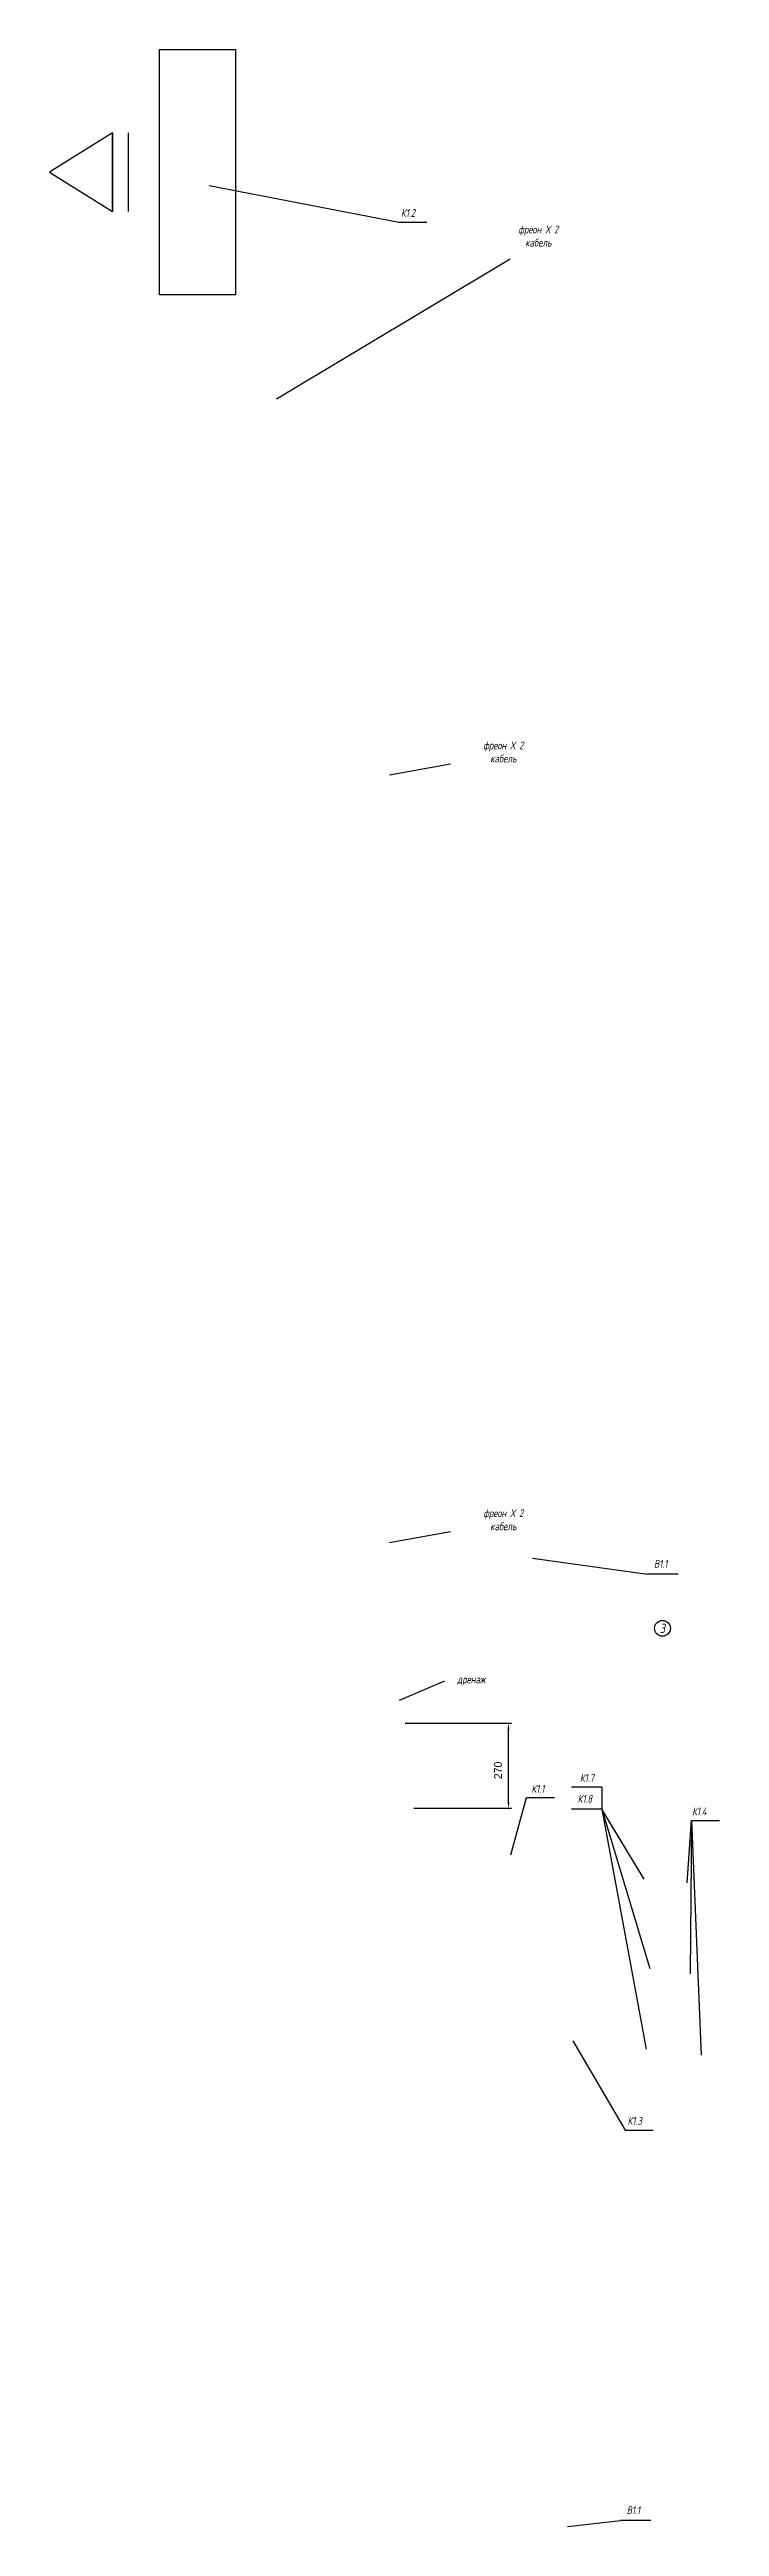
# Model space of a CAD drawing. Header units: millimetres. Extents: x -48331 to 47536, y -69828 to -11916.
# Drawn here: x 3390 to 5521, y -20144 to -12270 of the extents above; entities that cross this region are included whole.
import ezdxf
from ezdxf.enums import TextEntityAlignment as Align

# ---------------------------------------------------------------- set-up
doc = ezdxf.new("R2010")
doc.units = ezdxf.units.MM
doc.layers.add('22 Кондиционирование', color=7, linetype='Continuous')
doc.layers.add('24 Переток и вытяжка', color=7, linetype='Continuous')
doc.styles.get("Standard").update_dxf_attribs({"font": 'Ubuntu-R.ttf'})
doc.styles.add('ГОСТ-ISOCPEUR', font='isocpeui.ttf', dxfattribs={"width": 0.8})
doc.dimstyles.new('ISO-25', dxfattribs={"dimtxt": 2.5, "dimasz": 2.5, "dimexe": 1.25, "dimexo": 0.625, "dimtad": 1, "dimtxsty": 'Standard', "dimcen": 2.5, "dimadec": 0, "dimazin": 0, "dimtfac": 1, "dimtmove": 0, "dimatfit": 3, "dimfxl": 1, "dimarcsym": 0})

msp = doc.modelspace()

# ---------------------------------------------------------------- texts
at = {"style": 'ГОСТ-ISOCPEUR', "width": 0.8}
msp.add_text('3', height=30, dxfattribs=at).set_placement((5339.3, -17288.8), align=Align.MIDDLE)
at = {"layer": '22 Кондиционирование', "linetype": 'Continuous', "lineweight": 35, "style": 'ГОСТ-ISOCPEUR', "width": 0.8}
for s, p in [('К1.2', (4507.8, -12802.4)), ('К1.1', (4922.6, -17811.5)), ('К1.7', (5076.8, -17776.6)), ('К1.8', (5069.6, -17843.2)), ('К1.4', (5433.4, -17883.2)), ('К1.3', (5228.3, -18866.7))]:
    msp.add_text(s, height=25, dxfattribs=at).set_placement(p)
at = {"layer": '22 Кондиционирование', "linetype": 'Continuous', "lineweight": 35, "char_height": 25, "attachment_point": 5, "style": 'ГОСТ-ISOCPEUR'}
for s, insert in [('{\\pxqc;фреон Х 2\\Pкабель}', (4944.8, -12863.3)), ('{\\pxqc;фреон Х 2\\Pкабель}', (4833.3, -14503.2)), ('{\\pxqc;фреон Х 2\\Pкабель}', (4833.3, -16943.6)), ('{\\pxqc;дренаж}', (4731.3, -17454.4))]:
    msp.add_mtext_dynamic_manual_height_columns(s, width=957.621, gutter_width=957.6, heights=[446.2], dxfattribs=dict(at, insert=insert))
at = {"layer": '24 Переток и вытяжка', "linetype": 'Continuous', "lineweight": 35, "style": 'ГОСТ-ISOCPEUR', "width": 0.8}
for p in [(5312.2, -17096.5), (5225.4, -20104.5)]:
    msp.add_text('В1.1', height=25, dxfattribs=at).set_placement(p)

# ---------------------------------------------------------------- blocks, each defined once
blk = doc.blocks.new('*D156')
at = {"layer": '22 Кондиционирование', "color": 0, "lineweight": -2}
for p, q in [((4521.2, -17590.5), (4859.7, -17590.5)), ((4849.7, -17840.5), (4849.7, -17610.5)), ((4549.1, -17860.5), (4859.7, -17860.5))]:
    blk.add_line(p, q, dxfattribs=at)
at = {"layer": '22 Кондиционирование', "color": 0}
for points in [[(4853, -17610.5), (4846.4, -17610.5), (4849.7, -17590.5)], [(4846.4, -17840.5), (4853, -17840.5), (4849.7, -17860.5)]]:
    blk.add_solid(points, dxfattribs=at)
at = {"layer": 'Defpoints', "color": 0}
for p in [(4521.2, -17590.5), (4849.7, -17590.5), (4549.1, -17860.5)]:
    blk.add_point(p, dxfattribs=at)
at = {"layer": '22 Кондиционирование', "color": 0, "insert": (4816.6, -17740.5), "char_height": 25, "attachment_point": 5, "rotation": 90}
blk.add_mtext('270', dxfattribs=at)
blk = doc.blocks.new('Решотка приток1')
at = {"color": 0, "linetype": 'Continuous', "lineweight": -2}
for p, q in [((-125, 0), (125, 0)), ((-125, -50), (125, -50)), ((-125, -50), (0, -250)), ((0, -250), (125, -50))]:
    blk.add_line(p, q, dxfattribs=at)
at = {"color": 0}
for p, q in [((-125, 0), (125, 0)), ((-125, -50), (0, -250)), ((125, -50), (-125, -50)), ((0, -250), (125, -50))]:
    blk.add_line(p, q, dxfattribs=at)

# ---------------------------------------------------------------- dimensions: what is measured, and where the dimension line sits
at = {"layer": '22 Кондиционирование'}
dim = msp.add_linear_dim(base=(4849.7, -17590.5), p1=(4549.1, -17860.5), p2=(4521.2, -17590.5), angle=90, dimstyle='ISO-25', override={"dimtxt": 25, "dimasz": 20, "dimexe": 10, "dimexo": 0, "dimgap": 20, "dimdec": 0}, dxfattribs=at)
dim.commit()
dim.dimension.update_dxf_attribs({"geometry": '*D156', "text_midpoint": (4849.7, -17740.5), "dimtype": 160})

# ---------------------------------------------------------------- linework, layer by layer
msp.add_circle((5339.3, -17288.8), 25)
at = {"layer": '22 Кондиционирование'}
for p, q in [((4854.6, -12937.2), (4111.8, -13381.7)), ((4471.2, -14575.5), (4664.8, -14540.7)), ((4471.2, -17015.9), (4664.8, -16981.1)), ((4646.1, -17456.3), (4502.2, -17517.7)), ((5146.5, -17793.2), (5049.6, -17793.2)), ((5146.5, -17793.2), (5146.5, -17863.2)), ((5146.5, -17863.2), (5049.6, -17863.2)), ((5281.4, -18086.1), (5146.5, -17863.2)), ((5146.5, -17863.2), (5299.1, -18370.1)), ((5146.5, -17863.2), (5287.8, -18626.6)), ((5431.8, -17899.8), (5427.8, -18386.9)), ((5431.8, -17899.8), (5462.8, -18645.2))]:
    msp.add_line(p, q, dxfattribs=at)
at = {"layer": '22 Кондиционирование', "color": 5}
msp.add_lwpolyline([(3981.2, -13050.5), (3740.2, -13050.5), (3740.2, -12270.5), (3981.2, -12270.5)], close=True, dxfattribs=at)
at = {"layer": '22 Кондиционирование'}
for points in [[(3897.7, -12703), (4501.4, -12819), (4590.2, -12819)], [(4856.8, -18008.6), (4906.8, -17826.5), (4995.6, -17826.5)], [(5418.3, -18097.6), (5431.8, -17899.8), (5520.6, -17899.8)], [(5054.7, -18600.2), (5221, -18884.2), (5309.8, -18884.2)]]:
    msp.add_lwpolyline(points, dxfattribs=at)
at = {"layer": '24 Переток и вытяжка'}
for p, q in [((4925.7, -17065.5), (5292.2, -17116.5)), ((5389.1, -17116.5), (5292.2, -17116.5)), ((5037.7, -20143.6), (5205.4, -20124.5)), ((5302.4, -20124.5), (5205.4, -20124.5))]:
    msp.add_line(p, q, dxfattribs=at)

# ---------------------------------------------------------------- block references
at = {"layer": '22 Кондиционирование', "color": 5, "linetype": 'Continuous', "lineweight": -2, "rotation": 269.9999999999999}
msp.add_blockref('Решотка приток1', (3640.2, -12660.5), dxfattribs=at)

msp.set_redraw_order([(e.dxf.handle, doc.entitydb.next_handle()) for e in msp.query("TEXT MTEXT ATTDEF DIMENSION ARC_DIMENSION")])  # texts and dimensions are drawn at this point

doc.saveas('drawing.dxf')
